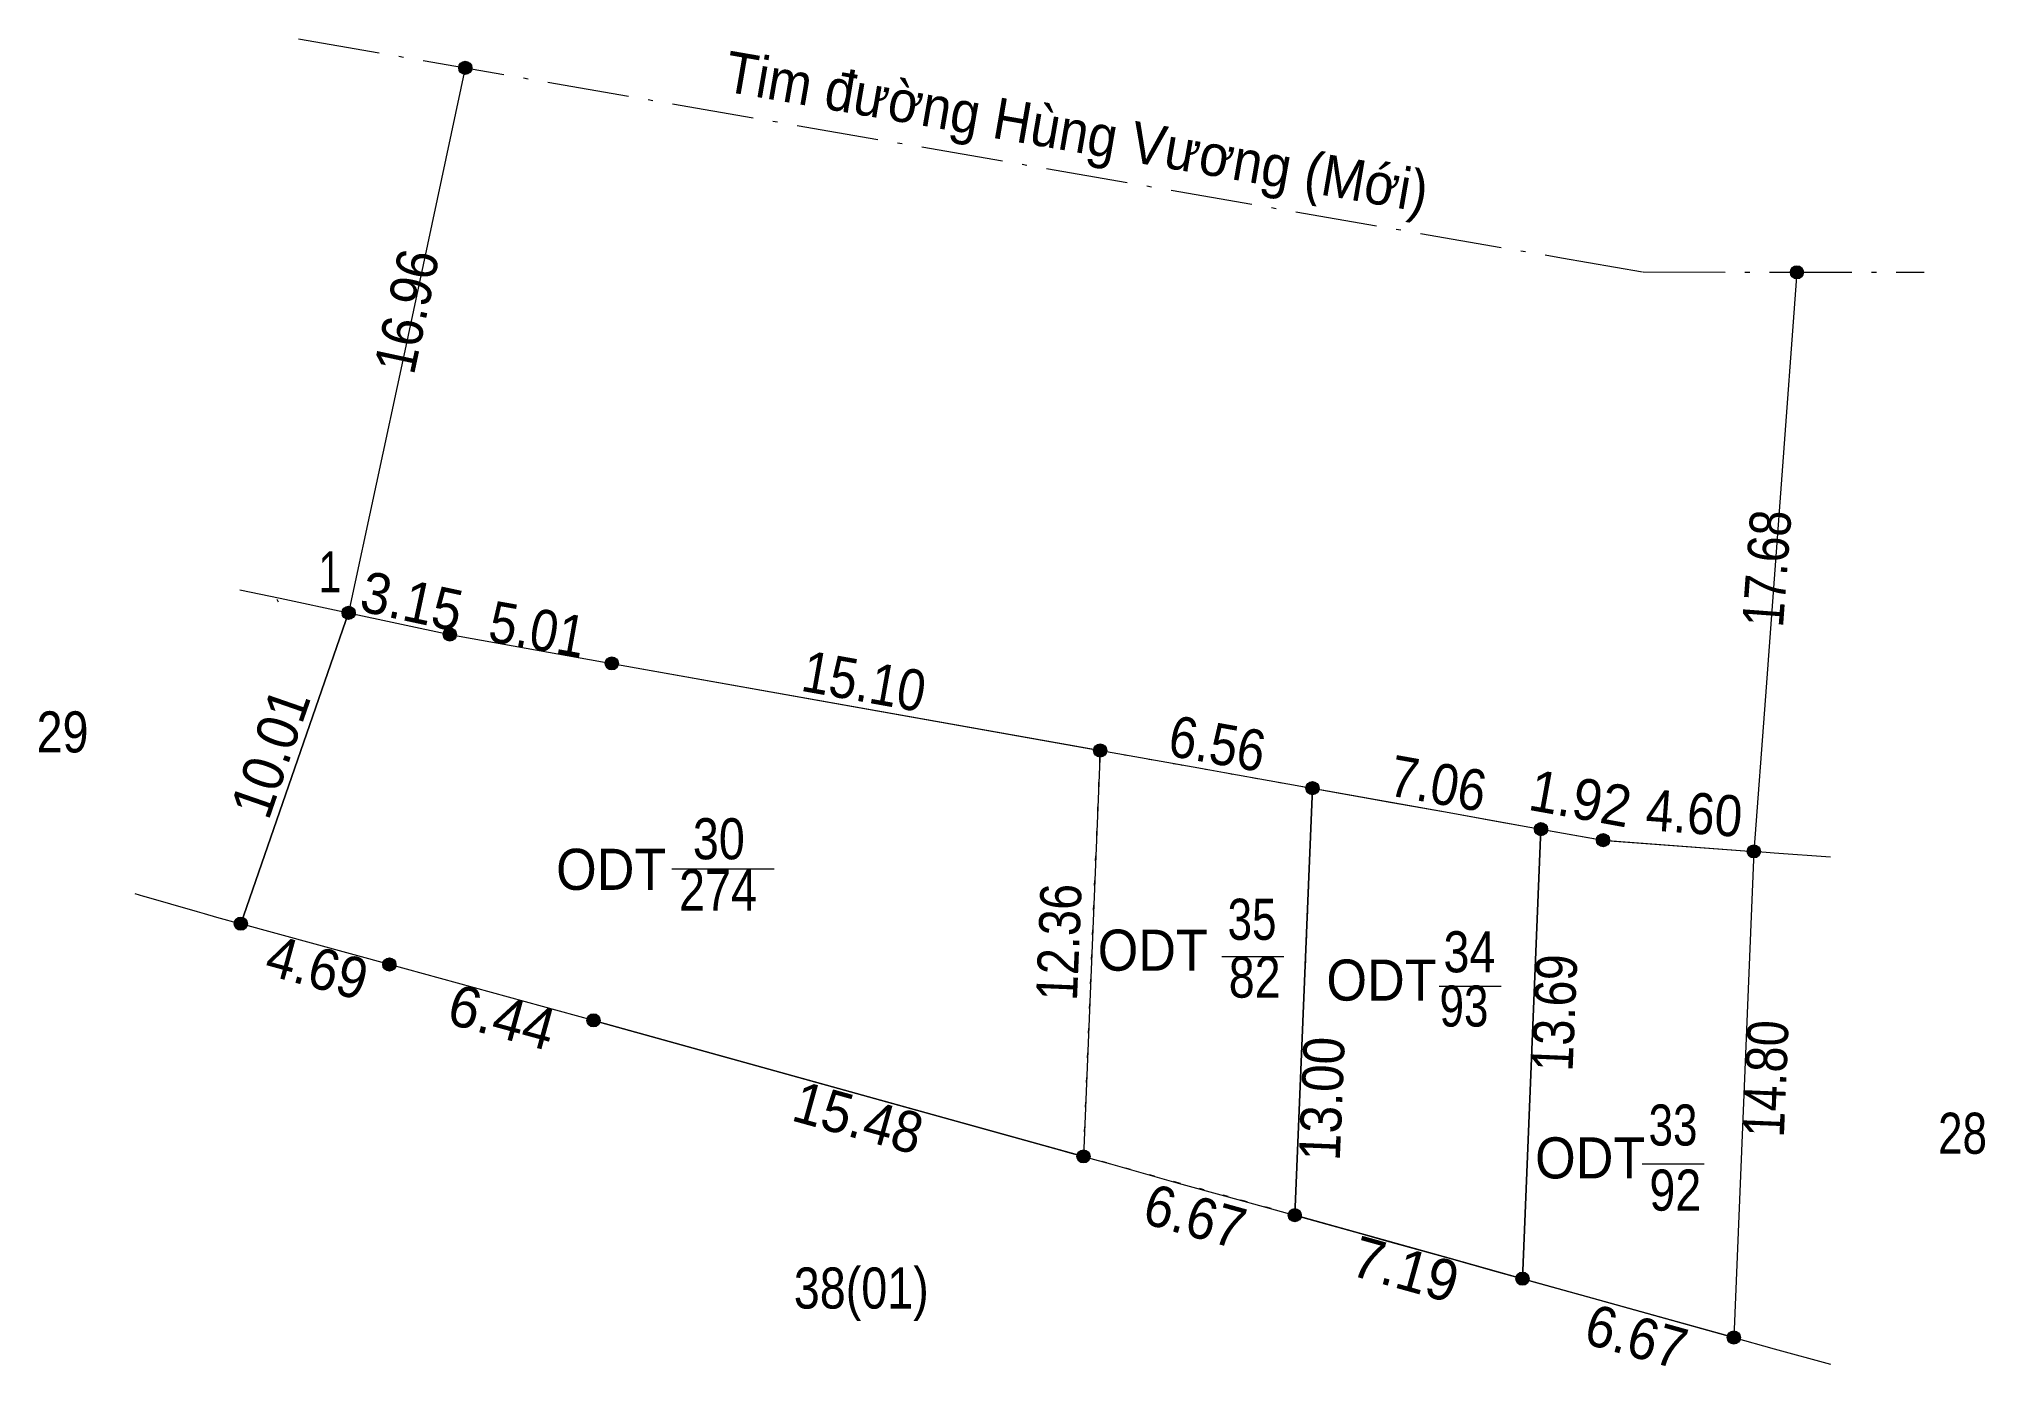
# Model space of a CAD drawing. Header units: metres. Extents: x 550251 to 550955, y 1839955 to 1840244.
# Drawn here: x 550895.3 to 550954.5, y 1840152.9 to 1840193.2 of the extents above; entities that cross this region are included whole.
import ezdxf
from ezdxf.enums import TextEntityAlignment as Align

# ---------------------------------------------------------------- set-up
doc = ezdxf.new("R2010")
doc.units = ezdxf.units.M
doc.header["$LTSCALE"] = 0.5
doc.linetypes.add('DOT_DASHED', pattern=[7.7, 5, -1.2, 0.3, -1.2])
doc.linetypes.add('DOTTED', pattern=[1.5, 0.3, -1.2])
for name, color, linetype, lineweight in [('1', 7, 'Continuous', 13), ('2', 7, 'Continuous', 13), ('63', 7, 'Continuous', 13)]:
    doc.layers.add(name, color=color, linetype=linetype, lineweight=lineweight)

msp = doc.modelspace()

# ---------------------------------------------------------------- texts
at = {"layer": '2'}
for s, rotation, width, p in [('Tim đường Hùng Vương (Mới)', 350.168, 0.95, (550926.7933, 1840189.8042)), ('16.96', 77.915, 0.9, (550907.1177, 1840184.8241)), ('17.68', 85.748, 0.85, (550948.5163, 1840177.0837)), ('3.15', 347.905, 0.95, (550906.534, 1840175.522)), ('15.10', 349.889, 0.9, (550920.3153, 1840173.082)), ('10.01', 70.877, 0.95, (550902.9515, 1840171.3103)), ('6.56', 349.906, 0.9, (550931.0655, 1840171.1856)), ('7.06', 349.884, 0.9, (550937.7852, 1840169.975)), ('1.92', 349.759, 0.95, (550942.1139, 1840169.5183)), ('4.60', 355.764, 0.9, (550945.6388, 1840169.0627)), ('12.36', 87.635, 0.85, (550926.9757, 1840165.7342)), ('4.69', 344.659, 0.95, (550903.6197, 1840164.3858)), ('13.69', 87.605, 0.85, (550942.0567, 1840163.5839)), ('14.80', 87.638, 0.85, (550948.4859, 1840161.5792)), ('13.00', 87.62, 0.9, (550934.9769, 1840160.969)), ('15.48', 344.482, 0.95, (550920.0828, 1840159.8144)), ('6.67', 344.444, 0.95, (550930.3274, 1840156.8132)), ('6.67', 344.444, 0.95, (550943.7574, 1840153.1532))]:
    msp.add_text(s, height=1.25, rotation=rotation, dxfattribs=dict(at, width=width)).set_placement(p, align=Align.CENTER)
for s, width, p in [('29', 0.85, (550896.035, 1840171.53)), ('30', 0.85, (550916.005, 1840168.28)), ('ODT', 0.95, (550912.73, 1840167.35)), ('274', 0.85, (550915.98, 1840166.72)), ('35', 0.8, (550932.23, 1840165.83)), ('ODT', 0.95, (550929.21, 1840164.89)), ('34', 0.85, (550938.845, 1840164.84)), ('82', 0.85, (550932.31, 1840164.07)), ('ODT', 0.95, (550936.17, 1840163.98)), ('93', 0.8, (550938.68, 1840163.19)), ('33', 0.8, (550945.04, 1840159.57)), ('28', 0.8, (550953.85, 1840159.32)), ('ODT', 0.95, (550942.52, 1840158.57)), ('92', 0.85, (550945.11, 1840157.59)), ('38(01)', 0.85, (550920.34, 1840154.61))]:
    msp.add_text(s, height=1.25, dxfattribs=dict(at, width=width)).set_placement(p, align=Align.CENTER)
for s, rotation, p in [('6.44', 344.69, (550909.24, 1840162.8739)), ('7.19', 344.444, (550936.7324, 1840155.2062))]:
    msp.add_text(s, height=1.25, rotation=rotation, dxfattribs=at).set_placement(p, align=Align.CENTER)
at = {"layer": '63', "width": 0.75}
msp.add_text(' 1', height=1.25, dxfattribs=at).set_placement((550904.52, 1840176.4), align=Align.RIGHT)
at = {"layer": '63', "width": 0.9}
msp.add_text('5.01', height=1.25, rotation=349.879, dxfattribs=at).set_placement((550910.3802, 1840174.6665), align=Align.CENTER)

# ---------------------------------------------------------------- hatches: boundary and pattern name
at = {"layer": '2'}
for points in [[(550908.49, 1840192.36, 1), (550908.09, 1840192.36, 1)], [(550949.01, 1840186.14, 1), (550948.61, 1840186.14, 1)], [(550904.94, 1840175.78, 1), (550904.54, 1840175.78, 1)], [(550908.02, 1840175.12, 1), (550907.62, 1840175.12, 1)], [(550912.95, 1840174.24, 1), (550912.55, 1840174.24, 1)], [(550927.81, 1840171.59, 1), (550927.41, 1840171.59, 1)], [(550934.2678, 1840170.4431, 1), (550933.8678, 1840170.4431, 1)], [(550941.2223, 1840169.1959, 1), (550940.8223, 1840169.1959, 1)], [(550943.11, 1840168.86, 1), (550942.71, 1840168.86, 1)], [(550947.7, 1840168.52, 1), (550947.3, 1840168.52, 1)], [(550901.66, 1840166.32, 1), (550901.26, 1840166.32, 1)], [(550906.18, 1840165.08, 1), (550905.78, 1840165.08, 1)], [(550912.39, 1840163.38, 1), (550911.99, 1840163.38, 1)], [(550927.3, 1840159.24, 1), (550926.9, 1840159.24, 1)], [(550933.73, 1840157.45, 1), (550933.33, 1840157.45, 1)], [(550940.6583, 1840155.5193, 1), (550940.2583, 1840155.5193, 1)], [(550947.09, 1840153.73, 1), (550946.69, 1840153.73, 1)]]:
    msp.add_hatch(color=256, dxfattribs=at).paths.add_polyline_path(points)

# ---------------------------------------------------------------- linework, layer by layer
at = {"layer": '1'}
msp.add_lwpolyline([(550904.74, 1840175.78), (550907.82, 1840175.12), (550912.75, 1840174.24), (550927.61, 1840171.59), (550927.1, 1840159.24), (550912.19, 1840163.38), (550905.98, 1840165.08), (550901.46, 1840166.32)], close=True, dxfattribs=at)
at = {"layer": '2', "linetype": 'DOT_DASHED'}
for p, q in [((550903.21, 1840193.24), (550941.65, 1840186.58)), ((550941.65, 1840186.58), (550944.13, 1840186.15)), ((550944.13, 1840186.15), (550952.68, 1840186.14))]:
    msp.add_line(p, q, dxfattribs=at)
at = {"layer": '2'}
for p, q in [((550908.29, 1840192.36), (550906.42, 1840183.61)), ((550906.42, 1840183.61), (550904.74, 1840175.78)), ((550901.43, 1840176.48), (550902.66, 1840176.22)), ((550902.61, 1840176.1), (550902.57, 1840176.18)), ((550902.66, 1840176.22), (550904.74, 1840175.78)), ((550904.74, 1840175.78), (550901.46, 1840166.32)), ((550904.74, 1840175.78), (550907.82, 1840175.12)), ((550907.82, 1840175.12), (550912.75, 1840174.24)), ((550926.61, 1840171.77), (550927.97, 1840171.53)), ((550927.61, 1840171.59), (550927.1, 1840159.24)), ((550932.75, 1840170.68), (550935.53, 1840170.18)), ((550934.07, 1840170.44), (550933.53, 1840157.45)), ((550935.53, 1840170.18), (550936.31, 1840170.04)), ((550939.66, 1840169.44), (550942.45, 1840168.94)), ((550941.02, 1840169.2), (550940.46, 1840155.52)), ((550942.45, 1840168.94), (550942.91, 1840168.86)), ((550942.91, 1840168.86), (550943.25, 1840168.83)), ((550943.25, 1840168.83), (550947.5, 1840168.52)), ((550947.5, 1840168.52), (550946.89, 1840153.73)), ((550914.57, 1840167.99), (550917.69, 1840167.99)), ((550898.23, 1840167.24), (550898.5, 1840167.16)), ((550898.5, 1840167.16), (550898.51, 1840167.16)), ((550898.51, 1840167.16), (550900.13, 1840166.69)), ((550900.13, 1840166.69), (550900.34, 1840166.63)), ((550900.34, 1840166.63), (550900.72, 1840166.52)), ((550900.72, 1840166.52), (550901.46, 1840166.32)), ((550905.98, 1840165.08), (550901.46, 1840166.32)), ((550912.19, 1840163.38), (550905.98, 1840165.08)), ((550926.61, 1840159.37), (550927.92, 1840159.01)), ((550944.1, 1840159.01), (550945.99, 1840159.01)), ((550931.5, 1840158.01), (550932.75, 1840157.66)), ((550932.75, 1840157.66), (550935.53, 1840156.89)), ((550935.53, 1840156.89), (550936.31, 1840156.67)), ((550939.66, 1840155.74), (550942.45, 1840154.97)), ((550942.45, 1840154.97), (550943.25, 1840154.74)), ((550943.25, 1840154.74), (550946.89, 1840153.73)), ((550946.89, 1840153.73), (550948.12, 1840153.39)), ((550948.12, 1840153.39), (550949.83, 1840152.92))]:
    msp.add_line(p, q, dxfattribs=at)
at = {"layer": '2', "linetype": 'DOTTED'}
for p, q in [((550929.98, 1840171.17), (550931.5, 1840170.9)), ((550929.98, 1840158.44), (550927.92, 1840159.01)), ((550931.5, 1840158.02), (550929.98, 1840158.44)), ((550931.5, 1840158.02), (550929.98, 1840158.44)), ((550932.75, 1840157.67), (550931.5, 1840158.02))]:
    msp.add_line(p, q, dxfattribs=at)
at = {"layer": '2'}
for points in [[(550948.81, 1840186.14), (550947.85, 1840173.24), (550947.5, 1840168.52)], [(550912.75, 1840174.24), (550926.44, 1840171.8), (550926.61, 1840171.77)], [(550927.97, 1840171.53), (550929.98, 1840171.17), (550930.72, 1840171.04)], [(550930.72, 1840171.04), (550931.5, 1840170.9), (550932.75, 1840170.68)], [(550938.23, 1840156.14), (550933.53, 1840157.45), (550934.07, 1840170.44), (550938.23, 1840169.7)], [(550936.31, 1840170.04), (550938.23, 1840169.7), (550939.66, 1840169.44)], [(550938.23, 1840169.7), (550941.02, 1840169.2), (550940.46, 1840155.52), (550938.23, 1840156.14)], [(550949.83, 1840168.34), (550948.12, 1840168.47), (550947.5, 1840168.52)], [(550931.31, 1840165.32), (550931.5, 1840165.32), (550933.2, 1840165.32)], [(550937.92, 1840164.42), (550938.23, 1840164.42), (550939.81, 1840164.42)], [(550912.19, 1840163.38), (550926.44, 1840159.42), (550926.61, 1840159.37)], [(550927.92, 1840159.01), (550929.98, 1840158.43), (550931.5, 1840158.01)], [(550936.31, 1840156.67), (550938.23, 1840156.14), (550939.66, 1840155.74)]]:
    msp.add_lwpolyline(points, dxfattribs=at)
at = {"layer": '2', "linetype": 'DOTTED'}
for points in [[(550929.98, 1840158.44), (550927.1, 1840159.24), (550927.61, 1840171.59), (550929.98, 1840171.17)], [(550931.5, 1840170.9), (550934.07, 1840170.44), (550933.53, 1840157.45), (550931.5, 1840158.02)]]:
    msp.add_lwpolyline(points, dxfattribs=at)
at = {"layer": '2'}
msp.add_lwpolyline([(550941.02, 1840169.2), (550942.91, 1840168.86), (550947.5, 1840168.52), (550946.89, 1840153.73), (550940.46, 1840155.52)], close=True, dxfattribs=at)
for centre in [(550908.29, 1840192.36), (550948.81, 1840186.14), (550904.74, 1840175.78), (550907.82, 1840175.12), (550912.75, 1840174.24), (550927.61, 1840171.59), (550934.0678, 1840170.4431), (550941.0223, 1840169.1959), (550942.91, 1840168.86), (550947.5, 1840168.52), (550901.46, 1840166.32), (550905.98, 1840165.08), (550912.19, 1840163.38), (550927.1, 1840159.24), (550933.53, 1840157.45), (550940.4583, 1840155.5193), (550946.89, 1840153.73)]:
    msp.add_circle(centre, 0.2, dxfattribs=at)

msp.set_redraw_order([(e.dxf.handle, doc.entitydb.next_handle()) for e in msp.query("TEXT MTEXT ATTDEF DIMENSION ARC_DIMENSION")])  # texts and dimensions are drawn at this point

doc.saveas('drawing.dxf')
